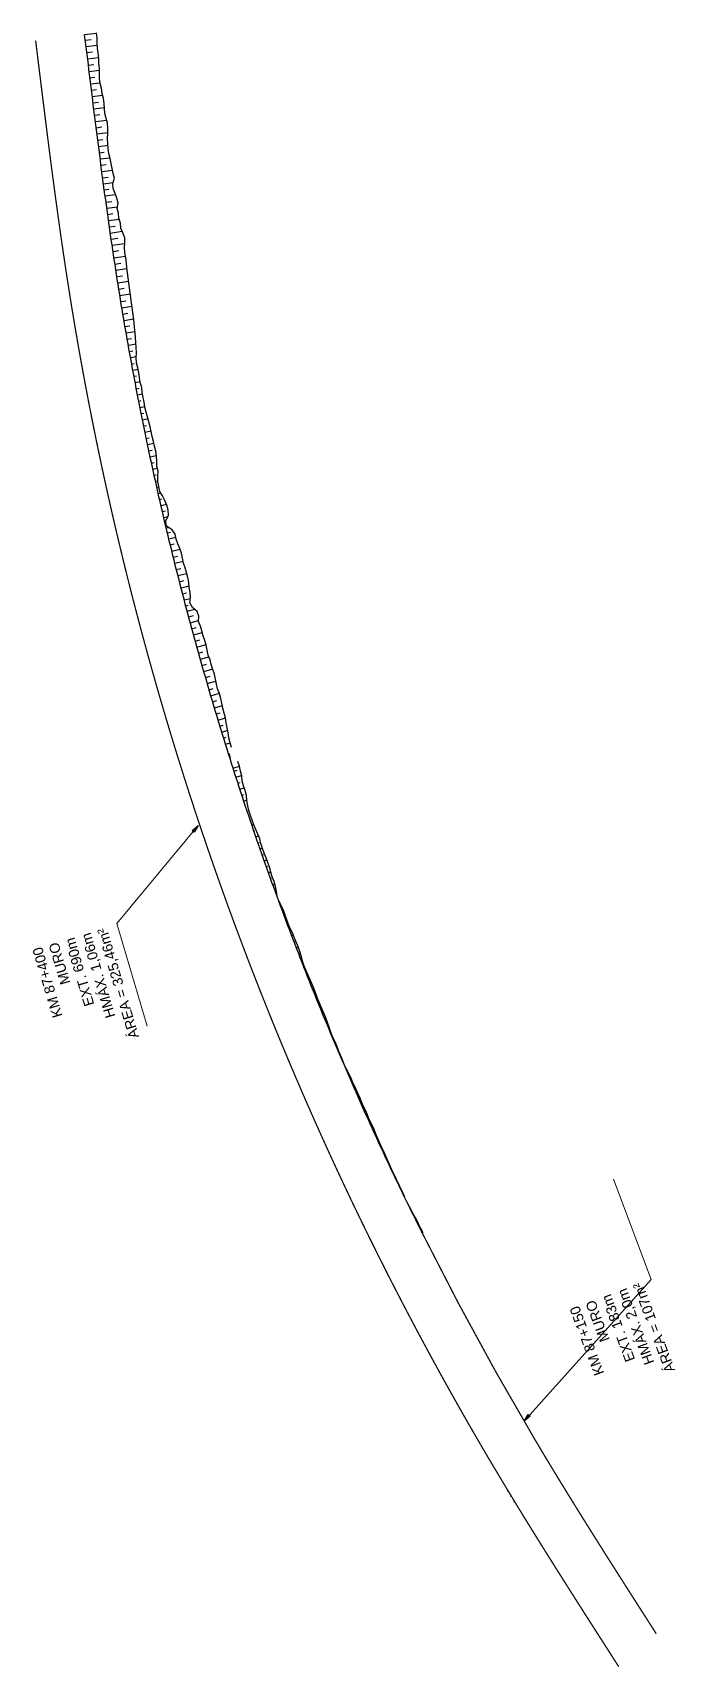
# Model space of a CAD drawing. Header units: metres. Extents: x 288738 to 324331, y 7399322 to 7465117.
# Drawn here: x 296276 to 296530, y 7454560 to 7455205 of the extents above; entities that cross this region are included whole.
import ezdxf

# ---------------------------------------------------------------- set-up
doc = ezdxf.new("R2010")
doc.units = ezdxf.units.M
doc.header["$LTSCALE"] = 10
for name, color, linetype in [('F-HZ-ATERRO-TALUDE', 110, 'Continuous'), ('F-HZ-MUROS', 210, 'Continuous'), ('F-HZ-PIANO-CORTE', 10, 'Continuous'), ('F-HZ-TALUDE', 2, 'Continuous')]:
    doc.layers.add(name, color=color, linetype=linetype)
doc.layers.add('U-HZ-TEXTO-MUROS', color=2, linetype='Continuous', lineweight=0)
doc.styles.add('ARIAL', font='arial.ttf')
doc.styles.add('DIM', font='arial.ttf', dxfattribs={"width": 0.8})
doc.dimstyles.new('U-1_2000', dxfattribs={"dimscale": 2, "dimtxt": 1.5, "dimasz": 0.75, "dimexe": 0.75, "dimexo": 0.75, "dimgap": 0.25, "dimtad": 1, "dimzin": 4, "dimtxsty": 'DIM', "dimblk": 'ARCHTICK', "dimcen": 0.7, "dimdle": 0.75, "dimclrd": 256, "dimclre": 256, "dimclrt": 256, "dimaunit": 1, "dimadec": 3, "dimazin": 2, "dimtfac": 1, "dimtofl": 0, "dimtmove": 0, "dimatfit": 3, "dimldrblk": 'CLOSEDBLANK', "dimfxl": 0, "dimtolj": 1, "dimtzin": 0, "dimlwd": -1, "dimlwe": -1, "dimarcsym": 0})

msp = doc.modelspace()

# ---------------------------------------------------------------- texts
at = {"layer": 'U-HZ-TEXTO-MUROS', "linetype": 'Continuous', "lineweight": -3, "char_height": 4, "attachment_point": 9, "style": 'ARIAL'}
for s, insert, rotation in [('KM 87+400\\PMURO \\PEXT.^I690m\\PHMÁX. 1,06m\\PÁREA = 325,46m²', (296305.991, 7454852.422), 106.486102), ('KM 87+150\\PMURO \\PEXT.^I183m\\PHMÁX. 2,0m\\PÁREA = 107m²', (296516.785, 7454712.261), 110.471874)]:
    msp.add_mtext(s, dxfattribs=dict(at, insert=insert, rotation=rotation))

# ---------------------------------------------------------------- blocks, each defined once
blk = doc.blocks.new('_ArchTick')
at = {"color": 0, "linetype": 'ByBlock', "const_width": 0.15}
blk.add_lwpolyline([(-0.5, -0.5), (0.5, 0.5)], dxfattribs=at)

# ---------------------------------------------------------------- linework, layer by layer
at = {"layer": 'F-HZ-ATERRO-TALUDE', "linetype": 'Continuous', "lineweight": -3}
for p, q in [((296296.572, 7455204.676), (296301.302, 7455205.26)), ((296296.84, 7455202.507), (296299.182, 7455202.796)), ((296297.144, 7455200.041), (296301.569, 7455200.588)), ((296297.45, 7455197.562), (296299.63, 7455197.831)), ((296297.756, 7455195.08), (296302.117, 7455195.619)), ((296298.061, 7455192.608), (296300.144, 7455192.865)), ((296298.367, 7455190.132), (296302.388, 7455190.629)), ((296298.672, 7455187.668), (296300.535, 7455187.899)), ((296298.978, 7455185.193), (296302.619, 7455185.644)), ((296299.282, 7455182.736), (296301.26, 7455182.981)), ((296299.589, 7455180.262), (296303.66, 7455180.768)), ((296299.896, 7455177.796), (296302.05, 7455178.065)), ((296300.206, 7455175.32), (296304.401, 7455175.844)), ((296300.516, 7455172.842), (296302.561, 7455173.099)), ((296300.826, 7455170.379), (296305.221, 7455170.933)), ((296301.137, 7455167.917), (296303.411, 7455168.204)), ((296301.45, 7455165.444), (296305.78, 7455165.995)), ((296301.761, 7455163.003), (296303.706, 7455163.252)), ((296302.079, 7455160.526), (296305.815, 7455161.006)), ((296302.399, 7455158.045), (296304.218, 7455158.281)), ((296302.72, 7455155.574), (296306.52, 7455156.068)), ((296303.043, 7455153.098), (296305.029, 7455153.358)), ((296303.368, 7455150.629), (296307.586, 7455151.186)), ((296303.695, 7455148.157), (296305.898, 7455148.449)), ((296304.008, 7455145.81), (296307.875, 7455146.328)), ((296304.336, 7455143.372), (296306.111, 7455143.612)), ((296304.665, 7455140.951), (296308.758, 7455141.509)), ((296304.999, 7455138.509), (296307.265, 7455138.82)), ((296305.328, 7455136.125), (296309.527, 7455136.707)), ((296305.666, 7455133.696), (296307.75, 7455133.988)), ((296306.014, 7455131.222), (296310.178, 7455131.811)), ((296306.363, 7455128.765), (296308.567, 7455129.08)), ((296306.712, 7455126.332), (296311.423, 7455127.011)), ((296307.06, 7455123.925), (296309.718, 7455124.313)), ((296307.419, 7455121.478), (296312.449, 7455122.219)), ((296307.78, 7455119.039), (296310.084, 7455119.382)), ((296308.151, 7455116.562), (296312.702, 7455117.248)), ((296308.526, 7455114.083), (296310.796, 7455114.429)), ((296308.905, 7455111.609), (296313.293, 7455112.285)), ((296309.29, 7455109.131), (296311.454, 7455109.469)), ((296309.679, 7455106.654), (296313.95, 7455107.329)), ((296310.072, 7455104.178), (296312.168, 7455104.513)), ((296310.47, 7455101.705), (296314.554, 7455102.366)), ((296310.874, 7455099.23), (296312.893, 7455099.561)), ((296311.282, 7455096.757), (296315.242, 7455097.414)), ((296311.694, 7455094.284), (296313.648, 7455094.612)), ((296312.112, 7455091.815), (296315.881, 7455092.456)), ((296312.534, 7455089.347), (296314.356, 7455089.66)), ((296312.96, 7455086.882), (296316.441, 7455087.487)), ((296313.391, 7455084.419), (296315.045, 7455084.71)), ((296313.825, 7455081.966), (296316.857, 7455082.506)), ((296314.263, 7455079.518), (296315.632, 7455079.764)), ((296314.699, 7455077.108), (296316.93, 7455077.514)), ((296315.145, 7455074.668), (296316.113, 7455074.846)), ((296315.6, 7455072.209), (296317.647, 7455072.59)), ((296316.06, 7455069.748), (296317.075, 7455069.939)), ((296316.524, 7455067.289), (296318.477, 7455067.66)), ((296316.992, 7455064.838), (296318.046, 7455065.04)), ((296317.465, 7455062.383), (296319.433, 7455062.765)), ((296317.944, 7455059.927), (296318.927, 7455060.119)), ((296318.427, 7455057.472), (296320.349, 7455057.852)), ((296318.915, 7455055.02), (296319.929, 7455055.223)), ((296319.407, 7455052.572), (296321.618, 7455053.018)), ((296319.905, 7455050.119), (296321.055, 7455050.354)), ((296320.408, 7455047.666), (296322.768, 7455048.153)), ((296320.915, 7455045.215), (296322.106, 7455045.462)), ((296321.427, 7455042.769), (296323.956, 7455043.3)), ((296321.944, 7455040.318), (296323.211, 7455040.587)), ((296322.465, 7455037.872), (296324.873, 7455038.388)), ((296322.987, 7455035.446), (296324.031, 7455035.672)), ((296323.511, 7455033.031), (296325.291, 7455033.419)), ((296324.038, 7455030.624), (296324.782, 7455030.788)), ((296324.564, 7455028.248), (296325.482, 7455028.452)), ((296325.107, 7455025.814), (296325.522, 7455025.907)), ((296325.645, 7455023.425), (296326.608, 7455023.642)), ((296326.172, 7455021.101), (296327.021, 7455021.295)), ((296326.721, 7455018.707), (296328.879, 7455019.203)), ((296327.282, 7455016.278), (296328.451, 7455016.549)), ((296327.816, 7455013.988), (296329.481, 7455014.377)), ((296328.293, 7455011.954), (296328.505, 7455012.004)), ((296328.793, 7455009.842), (296329.714, 7455010.06)), ((296329.247, 7455007.936), (296330.421, 7455008.217)), ((296329.816, 7455005.569), (296332.55, 7455006.228)), ((296330.402, 7455003.146), (296331.859, 7455003.5)), ((296330.993, 7455000.725), (296334.161, 7455001.501)), ((296331.591, 7454998.299), (296333.246, 7454998.708)), ((296332.195, 7454995.867), (296335.467, 7454996.683)), ((296332.802, 7454993.44), (296334.498, 7454993.866)), ((296333.415, 7454991.011), (296336.909, 7454991.897)), ((296334.032, 7454988.587), (296335.764, 7454989.029)), ((296334.649, 7454986.181), (296337.794, 7454986.991)), ((296335.273, 7454983.767), (296336.733, 7454984.146)), ((296335.889, 7454981.404), (296338.288, 7454982.031)), ((296336.488, 7454979.125), (296337.476, 7454979.385)), ((296337.066, 7454976.937), (296340.025, 7454977.722)), ((296337.658, 7454974.718), (296339.54, 7454975.221)), ((296338.281, 7454972.396), (296341.581, 7454973.285)), ((296338.925, 7454970.013), (296340.655, 7454970.482)), ((296339.584, 7454967.595), (296343.044, 7454968.541)), ((296340.246, 7454965.183), (296341.998, 7454965.666)), ((296340.913, 7454962.77), (296344.511, 7454963.769)), ((296341.583, 7454960.365), (296343.282, 7454960.84)), ((296342.26, 7454957.957), (296345.655, 7454958.914)), ((296342.94, 7454955.551), (296344.666, 7454956.041)), ((296343.626, 7454953.144), (296347.142, 7454954.15)), ((296344.318, 7454950.736), (296346.097, 7454951.249)), ((296345.012, 7454948.336), (296348.377, 7454949.312)), ((296345.711, 7454945.935), (296347.307, 7454946.402)), ((296346.412, 7454943.547), (296349.795, 7454944.543)), ((296347.121, 7454941.146), (296348.777, 7454941.637)), ((296347.834, 7454938.751), (296350.957, 7454939.683)), ((296348.552, 7454936.354), (296350.052, 7454936.805)), ((296349.276, 7454933.955), (296352.242, 7454934.853)), ((296349.994, 7454931.593), (296351.278, 7454931.985)), ((296350.723, 7454929.211), (296353.047, 7454929.925)), ((296351.454, 7454926.839), (296352.455, 7454927.149)), ((296352.193, 7454924.456), (296354.009, 7454925.022)), ((296355.191, 7454914.954), (296357.68, 7454915.75)), ((296355.572, 7454913.768), (296356.782, 7454914.156)), ((296356.337, 7454911.39), (296358.575, 7454912.113)), ((296357.094, 7454909.053), (296357.991, 7454909.344)), ((296357.868, 7454906.68), (296359.55, 7454907.23)), ((296358.648, 7454904.304), (296359.488, 7454904.58)), ((296359.415, 7454901.984), (296360.629, 7454902.387)), ((296362.587, 7454892.537), (296363.251, 7454892.763)), ((296363.392, 7454890.176), (296363.808, 7454890.319)), ((296364.202, 7454887.817), (296365.219, 7454888.168)), ((296365.017, 7454885.459), (296365.519, 7454885.632)), ((296365.837, 7454883.1), (296366.693, 7454883.398)), ((296366.662, 7454880.742), (296367.148, 7454880.913)), ((296367.492, 7454878.385), (296368.547, 7454878.757)), ((296368.327, 7454876.027), (296368.826, 7454876.204)), ((296369.165, 7454873.672), (296370.061, 7454873.992)), ((296370.009, 7454871.319), (296370.42, 7454871.467)), ((296370.858, 7454868.967), (296371.657, 7454869.256)), ((296371.705, 7454866.632), (296371.982, 7454866.732)), ((296372.541, 7454864.343), (296372.574, 7454864.355)), ((296424.423, 7454742.425), (296424.454, 7454742.44)), ((296425.52, 7454740.179), (296425.628, 7454740.232)), ((296426.621, 7454737.938), (296426.728, 7454737.991)), ((296427.725, 7454735.702), (296428.022, 7454735.849)), ((296428.836, 7454733.463), (296428.97, 7454733.53))]:
    msp.add_line(p, q, dxfattribs=at)
at = {"layer": 'F-HZ-MUROS', "linetype": 'Continuous', "lineweight": -3, "const_width": 0.5}
msp.add_lwpolyline([(296507.47, 7454560.071), (296505.734, 7454562.78), (296504.655, 7454564.464), (296503.576, 7454566.149), (296502.497, 7454567.833), (296501.417, 7454569.519), (296500.338, 7454571.204), (296499.259, 7454572.89), (296498.18, 7454574.577), (296497.101, 7454576.264), (296496.022, 7454577.951), (296494.944, 7454579.639), (296493.866, 7454581.328), (296492.789, 7454583.018), (296491.712, 7454584.708), (296490.636, 7454586.399), (296489.56, 7454588.091), (296488.485, 7454589.783), (296487.41, 7454591.477), (296486.337, 7454593.171), (296485.264, 7454594.867), (296484.192, 7454596.563), (296483.121, 7454598.26), (296482.051, 7454599.958), (296480.983, 7454601.658), (296479.915, 7454603.359), (296478.848, 7454605.06), (296477.783, 7454606.763), (296476.72, 7454608.468), (296475.657, 7454610.173), (296474.596, 7454611.88), (296473.536, 7454613.588), (296472.478, 7454615.297), (296471.422, 7454617.008), (296470.367, 7454618.72), (296469.314, 7454620.434), (296468.263, 7454622.149), (296467.214, 7454623.866), (296466.166, 7454625.584), (296465.121, 7454627.304), (296464.078, 7454629.026), (296463.036, 7454630.749), (296461.997, 7454632.474), (296460.96, 7454634.2), (296459.926, 7454635.929), (296458.893, 7454637.659), (296457.864, 7454639.391), (296456.836, 7454641.125), (296455.811, 7454642.86), (296454.789, 7454644.597), (296453.77, 7454646.336), (296452.753, 7454648.076), (296451.739, 7454649.818), (296450.728, 7454651.561), (296449.719, 7454653.306), (296448.713, 7454655.052), (296447.71, 7454656.8), (296446.71, 7454658.55), (296445.712, 7454660.301), (296444.716, 7454662.053), (296443.724, 7454663.807), (296442.734, 7454665.563), (296441.747, 7454667.32), (296440.763, 7454669.079), (296439.781, 7454670.839), (296438.802, 7454672.6), (296437.826, 7454674.364), (296436.852, 7454676.128), (296435.882, 7454677.894), (296434.914, 7454679.662), (296433.948, 7454681.431), (296432.986, 7454683.202), (296432.026, 7454684.974), (296431.068, 7454686.747), (296430.114, 7454688.523), (296429.162, 7454690.299), (296428.213, 7454692.077), (296427.267, 7454693.856), (296426.323, 7454695.637), (296425.383, 7454697.42), (296424.445, 7454699.203), (296423.509, 7454700.989), (296422.577, 7454702.775), (296421.647, 7454704.563), (296420.72, 7454706.353), (296419.796, 7454708.144), (296418.874, 7454709.936), (296417.955, 7454711.73), (296417.039, 7454713.525), (296416.126, 7454715.322), (296415.216, 7454717.12), (296414.308, 7454718.919), (296413.403, 7454720.72), (296412.507, 7454722.509), (296412.501, 7454722.522), (296411.601, 7454724.326), (296410.705, 7454726.131), (296409.811, 7454727.937), (296408.92, 7454729.745), (296408.032, 7454731.554), (296407.146, 7454733.364), (296406.263, 7454735.176), (296405.383, 7454736.989), (296404.506, 7454738.804), (296403.632, 7454740.619), (296402.76, 7454742.437), (296401.892, 7454744.255), (296401.026, 7454746.075), (296400.163, 7454747.896), (296399.302, 7454749.719), (296398.445, 7454751.543), (296397.59, 7454753.368), (296396.738, 7454755.194), (296395.889, 7454757.022), (296395.043, 7454758.851), (296394.199, 7454760.681), (296393.358, 7454762.513), (296392.521, 7454764.346), (296391.686, 7454766.18), (296390.853, 7454768.016), (296390.024, 7454769.853), (296389.197, 7454771.691), (296388.374, 7454773.53), (296387.553, 7454775.371), (296386.735, 7454777.213), (296385.919, 7454779.056), (296385.107, 7454780.9), (296384.297, 7454782.746), (296383.491, 7454784.593), (296382.687, 7454786.441), (296381.886, 7454788.29), (296381.088, 7454790.141), (296380.292, 7454791.993), (296379.5, 7454793.846), (296378.71, 7454795.7), (296377.923, 7454797.555), (296377.14, 7454799.412), (296376.358, 7454801.27), (296375.58, 7454803.129), (296374.805, 7454804.989), (296374.032, 7454806.851), (296373.263, 7454808.713), (296372.496, 7454810.577), (296371.732, 7454812.442), (296370.971, 7454814.308), (296370.213, 7454816.176), (296369.458, 7454818.044), (296368.705, 7454819.914), (296367.956, 7454821.785), (296367.209, 7454823.657), (296366.465, 7454825.53), (296365.725, 7454827.404), (296364.987, 7454829.28), (296364.251, 7454831.156), (296363.519, 7454833.034), (296362.79, 7454834.913), (296362.063, 7454836.792), (296361.34, 7454838.673), (296360.619, 7454840.556), (296359.902, 7454842.439), (296359.187, 7454844.323), (296358.475, 7454846.209), (296357.766, 7454848.095), (296357.06, 7454849.983), (296356.356, 7454851.872), (296355.656, 7454853.761), (296354.959, 7454855.652), (296354.264, 7454857.544), (296353.572, 7454859.437), (296352.884, 7454861.331), (296352.198, 7454863.226), (296351.515, 7454865.122), (296350.835, 7454867.02), (296350.158, 7454868.918), (296349.484, 7454870.817), (296348.813, 7454872.718), (296348.145, 7454874.619), (296347.479, 7454876.521), (296346.817, 7454878.425), (296346.157, 7454880.329), (296345.501, 7454882.235), (296344.847, 7454884.141), (296344.197, 7454886.049), (296343.549, 7454887.957), (296342.904, 7454889.866), (296342.262, 7454891.777), (296341.623, 7454893.688), (296340.987, 7454895.601), (296340.354, 7454897.514), (296339.724, 7454899.428), (296339.097, 7454901.344), (296338.473, 7454903.26), (296337.851, 7454905.177), (296337.233, 7454907.096), (296336.618, 7454909.015), (296336.005, 7454910.935), (296335.396, 7454912.856), (296334.789, 7454914.778), (296334.186, 7454916.701), (296333.585, 7454918.624), (296332.988, 7454920.549), (296332.393, 7454922.475), (296331.801, 7454924.401), (296331.213, 7454926.329), (296330.627, 7454928.257), (296330.044, 7454930.187), (296329.464, 7454932.117), (296328.887, 7454934.048), (296328.314, 7454935.98), (296327.743, 7454937.913), (296327.175, 7454939.846), (296326.61, 7454941.781), (296326.048, 7454943.716), (296325.489, 7454945.653), (296324.933, 7454947.59), (296324.38, 7454949.528), (296323.83, 7454951.467), (296323.283, 7454953.406), (296322.739, 7454955.347), (296322.197, 7454957.288), (296321.659, 7454959.231), (296321.124, 7454961.174), (296320.592, 7454963.117), (296320.063, 7454965.062), (296319.537, 7454967.008), (296319.014, 7454968.954), (296318.493, 7454970.901), (296317.976, 7454972.849), (296317.462, 7454974.798), (296316.951, 7454976.747), (296316.443, 7454978.697), (296315.938, 7454980.648), (296315.435, 7454982.6), (296314.936, 7454984.553), (296314.44, 7454986.506), (296313.947, 7454988.46), (296313.457, 7454990.415), (296312.97, 7454992.371), (296312.485, 7454994.327), (296312.004, 7454996.284), (296311.526, 7454998.242), (296311.051, 7455000.201), (296310.579, 7455002.16), (296310.11, 7455004.12), (296309.644, 7455006.081), (296309.181, 7455008.042), (296308.721, 7455010.004), (296308.264, 7455011.967), (296307.81, 7455013.931), (296307.359, 7455015.895), (296306.911, 7455017.86), (296306.466, 7455019.826), (296306.024, 7455021.792), (296305.585, 7455023.759), (296305.15, 7455025.727), (296304.717, 7455027.695), (296304.287, 7455029.664), (296303.86, 7455031.634), (296303.436, 7455033.604), (296303.016, 7455035.575), (296302.598, 7455037.547), (296302.184, 7455039.519), (296301.772, 7455041.492), (296301.363, 7455043.466), (296300.958, 7455045.44), (296300.555, 7455047.415), (296300.156, 7455049.39), (296299.76, 7455051.366), (296299.366, 7455053.343), (296298.976, 7455055.32), (296298.589, 7455057.298), (296298.204, 7455059.276), (296297.823, 7455061.255), (296297.445, 7455063.235), (296297.07, 7455065.215), (296296.698, 7455067.196), (296296.329, 7455069.177), (296295.963, 7455071.159), (296295.6, 7455073.141), (296295.24, 7455075.124), (296294.883, 7455077.108), (296294.53, 7455079.092), (296294.179, 7455081.077), (296293.831, 7455083.062), (296293.487, 7455085.048), (296293.145, 7455087.034), (296292.807, 7455089.021), (296292.471, 7455091.008), (296292.139, 7455092.996), (296291.81, 7455094.984), (296291.483, 7455096.973), (296291.16, 7455098.962), (296290.84, 7455100.952), (296290.523, 7455102.942), (296290.21, 7455104.933), (296289.899, 7455106.923), (296289.591, 7455108.914), (296289.286, 7455110.905), (296288.984, 7455112.896), (296288.684, 7455114.887), (296288.387, 7455116.878), (296288.093, 7455118.869), (296287.801, 7455120.861), (296287.512, 7455122.852), (296287.226, 7455124.843), (296286.941, 7455126.834), (296286.659, 7455128.825), (296286.379, 7455130.816), (296286.102, 7455132.808), (296285.826, 7455134.799), (296285.552, 7455136.79), (296285.281, 7455138.781), (296285.011, 7455140.771), (296284.743, 7455142.762), (296284.477, 7455144.753), (296284.212, 7455146.743), (296283.949, 7455148.733), (296283.688, 7455150.724), (296283.428, 7455152.714), (296283.169, 7455154.704), (296282.912, 7455156.693), (296282.656, 7455158.683), (296282.401, 7455160.672), (296282.147, 7455162.661), (296281.895, 7455164.65), (296281.643, 7455166.639), (296281.392, 7455168.628), (296281.142, 7455170.616), (296280.893, 7455172.604), (296280.645, 7455174.592), (296280.397, 7455176.579), (296280.15, 7455178.566), (296279.903, 7455180.553), (296279.657, 7455182.54), (296279.411, 7455184.526), (296279.166, 7455186.512), (296278.921, 7455188.498), (296278.676, 7455190.483), (296278.431, 7455192.468), (296277.215, 7455202.318)], dxfattribs=at)
msp.add_lwpolyline([(296522.291, 7454573.085), (296521.869, 7454573.743, -0.0001154), (296515.401, 7454583.844, -0.0002308), (296512.172, 7454588.892, -0.0004615), (296506.807, 7454597.309, -0.000577), (296502.531, 7454604.046, -0.0008075), (296497.427, 7454612.138, -0.000923), (296492.988, 7454619.23, -0.0011532), (296488.043, 7454627.204, -0.0012686), (296483.586, 7454634.471, -0.0014982), (296478.78, 7454642.402, -0.0016132), (296474.366, 7454649.792, -0.0179751), (296429.951, 7454731.225)], format="xyb", dxfattribs=at)
at = {"layer": 'F-HZ-PIANO-CORTE'}
for p, q in [((296373.997, 7454860.385), (296374.283, 7454860.491)), ((296375.068, 7454858.121), (296375.27, 7454858.196)), ((296375.739, 7454855.703), (296376.103, 7454855.839)), ((296376.791, 7454853.427), (296376.965, 7454853.493)), ((296377.5, 7454851.025), (296377.943, 7454851.193)), ((296378.7, 7454848.821), (296379.016, 7454848.941)), ((296379.275, 7454846.366), (296379.948, 7454846.623)), ((296380.529, 7454844.169), (296380.886, 7454844.307)), ((296381.072, 7454841.701), (296381.695, 7454841.942)), ((296382.192, 7454839.462), (296382.409, 7454839.546)), ((296382.885, 7454837.052), (296383.182, 7454837.169)), ((296383.952, 7454834.787), (296384.105, 7454834.847)), ((296384.717, 7454832.403), (296385.115, 7454832.56)), ((296385.885, 7454830.178), (296386.129, 7454830.275)), ((296386.569, 7454827.759), (296387.122, 7454827.981)), ((296387.754, 7454825.542), (296388.007, 7454825.644)), ((296388.438, 7454823.123), (296388.867, 7454823.297)), ((296389.609, 7454820.9), (296389.838, 7454820.993)), ((296390.326, 7454818.492), (296390.84, 7454818.703)), ((296391.526, 7454816.282), (296391.775, 7454816.384)), ((296392.232, 7454813.87), (296392.671, 7454814.052)), ((296393.313, 7454811.623), (296393.439, 7454811.675)), ((296394.151, 7454809.264), (296394.332, 7454809.34)), ((296395.234, 7454807.008), (296395.348, 7454807.057)), ((296396.092, 7454804.658), (296396.352, 7454804.768)), ((296397.165, 7454802.399), (296397.261, 7454802.439)), ((296398.051, 7454800.059), (296398.264, 7454800.15)), ((296399.096, 7454797.79), (296399.156, 7454797.816)), ((296400.026, 7454795.472), (296400.258, 7454795.572)), ((296401.212, 7454793.268), (296401.405, 7454793.352)), ((296402.018, 7454790.893), (296402.396, 7454791.058)), ((296403.224, 7454788.692), (296403.425, 7454788.78)), ((296404.03, 7454786.316), (296404.511, 7454786.528)), ((296405.281, 7454784.136), (296405.518, 7454784.241)), ((296406.06, 7454781.748), (296406.428, 7454781.913)), ((296407.297, 7454779.565), (296407.513, 7454779.662)), ((296408.108, 7454777.188), (296408.505, 7454777.367)), ((296409.344, 7454775.004), (296409.55, 7454775.098)), ((296410.173, 7454772.635), (296410.631, 7454772.843)), ((296411.39, 7454770.445), (296411.569, 7454770.527)), ((296412.255, 7454768.091), (296412.591, 7454768.245)), ((296413.438, 7454765.884), (296413.572, 7454765.946)), ((296414.356, 7454763.554), (296414.611, 7454763.673)), ((296415.52, 7454761.338), (296415.628, 7454761.389)), ((296416.474, 7454759.025), (296416.627, 7454759.097)), ((296417.6, 7454756.792), (296417.661, 7454756.821)), ((296418.61, 7454754.505), (296418.777, 7454754.585)), ((296419.753, 7454752.281), (296419.822, 7454752.314)), ((296420.763, 7454749.993), (296420.839, 7454750.03)), ((296421.888, 7454747.761), (296421.931, 7454747.781)), ((296463.459, 7454629.456), (296463.722, 7454629.614)), ((296464.774, 7454627.329), (296464.895, 7454627.403)), ((296466.034, 7454625.171), (296466.314, 7454625.341))]:
    msp.add_line(p, q, dxfattribs=at)
at = {"layer": 'F-HZ-TALUDE', "linetype": 'Continuous', "lineweight": -3}
msp.add_line((296354.181, 7454918.799), (296353.616, 7454920.703), dxfattribs=at)
at = {"layer": 'F-HZ-TALUDE', "linetype": 'Continuous', "lineweight": -3, "flags": 128}
for points in [[(296429.951, 7454731.225), (296429.945, 7454731.238), (296429.059, 7454733.014), (296428.175, 7454734.793), (296427.295, 7454736.572), (296426.417, 7454738.353), (296425.542, 7454740.135), (296424.67, 7454741.918), (296423.8, 7454743.703), (296422.933, 7454745.489), (296422.069, 7454747.277), (296421.208, 7454749.066), (296420.349, 7454750.856), (296419.493, 7454752.647), (296418.64, 7454754.44), (296417.79, 7454756.234), (296416.943, 7454758.03), (296416.098, 7454759.826), (296415.256, 7454761.624), (296414.416, 7454763.424), (296413.58, 7454765.224), (296412.746, 7454767.026), (296411.915, 7454768.829), (296411.087, 7454770.633), (296410.262, 7454772.439), (296409.439, 7454774.246), (296408.619, 7454776.054), (296407.802, 7454777.864), (296406.988, 7454779.675), (296406.177, 7454781.487), (296405.368, 7454783.3), (296404.562, 7454785.114), (296403.759, 7454786.93), (296402.959, 7454788.747), (296402.161, 7454790.565), (296401.366, 7454792.384), (296400.575, 7454794.205), (296399.785, 7454796.027), (296398.999, 7454797.85), (296398.216, 7454799.674), (296397.435, 7454801.5), (296396.657, 7454803.326), (296395.882, 7454805.154), (296395.11, 7454806.983), (296394.34, 7454808.813), (296393.574, 7454810.645), (296392.81, 7454812.477), (296392.049, 7454814.311), (296391.291, 7454816.146), (296390.535, 7454817.982), (296389.783, 7454819.819), (296389.033, 7454821.658), (296388.286, 7454823.497), (296387.542, 7454825.338), (296386.801, 7454827.18), (296386.063, 7454829.023), (296385.327, 7454830.867), (296384.595, 7454832.712), (296383.865, 7454834.559), (296383.138, 7454836.406), (296382.414, 7454838.255), (296381.692, 7454840.104), (296380.974, 7454841.955), (296380.258, 7454843.807), (296379.545, 7454845.66), (296378.835, 7454847.514), (296378.128, 7454849.369), (296377.424, 7454851.226), (296376.723, 7454853.083), (296376.024, 7454854.942), (296375.329, 7454856.801), (296374.636, 7454858.662), (296373.946, 7454860.523), (296373.259, 7454862.386), (296372.575, 7454864.25), (296371.893, 7454866.115), (296371.215, 7454867.981), (296370.539, 7454869.847), (296369.867, 7454871.715), (296369.197, 7454873.584), (296368.53, 7454875.454), (296367.866, 7454877.325), (296367.205, 7454879.197), (296366.546, 7454881.071), (296365.891, 7454882.945), (296365.238, 7454884.82), (296364.589, 7454886.696), (296363.942, 7454888.573), (296363.298, 7454890.451), (296362.657, 7454892.33), (296362.019, 7454894.21), (296361.384, 7454896.091), (296360.751, 7454897.973), (296360.122, 7454899.856), (296359.496, 7454901.74), (296358.872, 7454903.625), (296358.251, 7454905.511), (296357.633, 7454907.398), (296357.018, 7454909.285), (296356.406, 7454911.174), (296355.797, 7454913.064), (296355.191, 7454914.954), (296354.588, 7454916.846), (296353.988, 7454918.738), (296353.39, 7454920.632), (296352.796, 7454922.526), (296352.204, 7454924.421), (296351.615, 7454926.317), (296351.029, 7454928.214), (296350.446, 7454930.112), (296349.867, 7454932.011), (296349.289, 7454933.91), (296348.715, 7454935.811), (296348.144, 7454937.712), (296347.576, 7454939.615), (296347.011, 7454941.518), (296346.448, 7454943.422), (296345.889, 7454945.327), (296345.332, 7454947.233), (296344.779, 7454949.139), (296344.228, 7454951.047), (296343.68, 7454952.955), (296343.135, 7454954.864), (296342.593, 7454956.774), (296342.054, 7454958.685), (296341.519, 7454960.597), (296340.985, 7454962.509), (296340.455, 7454964.423), (296339.928, 7454966.337), (296339.404, 7454968.252), (296338.883, 7454970.167), (296338.364, 7454972.084), (296337.849, 7454974.001), (296337.337, 7454975.919), (296336.827, 7454977.838), (296336.321, 7454979.758), (296335.817, 7454981.678), (296335.316, 7454983.6), (296334.819, 7454985.522), (296334.324, 7454987.445), (296333.832, 7454989.368), (296333.344, 7454991.292), (296332.858, 7454993.217), (296332.375, 7454995.143), (296331.895, 7454997.07), (296331.418, 7454998.997), (296330.944, 7455000.925), (296330.473, 7455002.854), (296330.005, 7455004.783), (296329.54, 7455006.713), (296329.078, 7455008.644), (296328.619, 7455010.576), (296328.163, 7455012.508), (296327.71, 7455014.441), (296327.259, 7455016.374), (296326.812, 7455018.309), (296326.368, 7455020.244), (296325.927, 7455022.18), (296325.488, 7455024.116), (296325.053, 7455026.053), (296324.621, 7455027.991), (296324.191, 7455029.929), (296323.765, 7455031.868), (296323.342, 7455033.808), (296322.921, 7455035.748), (296322.504, 7455037.689), (296322.089, 7455039.631), (296321.678, 7455041.573), (296321.269, 7455043.516), (296320.864, 7455045.46), (296320.462, 7455047.404), (296320.062, 7455049.349), (296319.666, 7455051.294), (296319.272, 7455053.24), (296318.882, 7455055.187), (296318.494, 7455057.134), (296318.11, 7455059.082), (296317.728, 7455061.03), (296317.35, 7455062.979), (296316.974, 7455064.929), (296316.602, 7455066.879), (296316.232, 7455068.829), (296315.866, 7455070.781), (296315.502, 7455072.733), (296315.142, 7455074.685), (296314.784, 7455076.638), (296314.43, 7455078.591), (296314.078, 7455080.545), (296313.73, 7455082.5), (296313.384, 7455084.455), (296313.042, 7455086.411), (296312.702, 7455088.367), (296312.366, 7455090.323), (296312.032, 7455092.281), (296311.702, 7455094.238), (296311.374, 7455096.197), (296311.05, 7455098.155), (296310.729, 7455100.114), (296310.41, 7455102.074), (296310.095, 7455104.034), (296309.783, 7455105.995), (296309.473, 7455107.956), (296309.167, 7455109.918), (296308.863, 7455111.881), (296308.562, 7455113.845), (296308.264, 7455115.809), (296307.969, 7455117.775), (296307.675, 7455119.74), (296307.385, 7455121.707), (296307.097, 7455123.674), (296306.811, 7455125.642), (296306.527, 7455127.611), (296306.246, 7455129.58), (296305.967, 7455131.55), (296305.691, 7455133.52), (296305.416, 7455135.491), (296305.143, 7455137.463), (296304.872, 7455139.435), (296304.602, 7455141.408), (296304.335, 7455143.381), (296304.069, 7455145.355), (296303.805, 7455147.33), (296303.543, 7455149.305), (296303.282, 7455151.28), (296303.022, 7455153.256), (296302.764, 7455155.233), (296302.507, 7455157.21), (296302.251, 7455159.188), (296301.997, 7455161.166), (296301.743, 7455163.144), (296301.491, 7455165.123), (296301.24, 7455167.103), (296300.989, 7455169.082), (296300.74, 7455171.063), (296300.491, 7455173.043), (296300.242, 7455175.025), (296299.995, 7455177.006), (296299.748, 7455178.988), (296299.501, 7455180.97), (296299.256, 7455182.953), (296299.01, 7455184.936), (296298.764, 7455186.92), (296298.519, 7455188.903), (296298.274, 7455190.888), (296298.029, 7455192.872), (296297.784, 7455194.857), (296296.575, 7455204.648)], [(296354.527, 7454923.068), (296354.018, 7454924.986), (296353.548, 7454926.916), (296353.216, 7454928.888), (296352.894, 7454930.862), (296352.469, 7454932.804), (296352.255, 7454934.809), (296351.702, 7454936.711), (296351.179, 7454938.621), (296350.772, 7454940.567), (296350.35, 7454942.507), (296349.848, 7454944.424), (296349.041, 7454946.25), (296348.607, 7454948.187), (296348.209, 7454950.133), (296347.811, 7454952.078), (296347.206, 7454953.964), (296346.553, 7454955.837), (296346.102, 7454957.767), (296345.38, 7454959.62), (296344.925, 7454961.549), (296344.587, 7454963.51), (296344.029, 7454965.41), (296343.329, 7454967.271), (296342.895, 7454969.205), (296342.341, 7454971.106), (296341.557, 7454972.945), (296341.705, 7454975.035), (296340.95, 7454976.882), (296339.204, 7454978.468), (296338.1, 7454980.226), (296338.319, 7454982.332), (296338.224, 7454984.355), (296337.859, 7454986.306), (296337.671, 7454988.303), (296337.377, 7454990.271), (296336.829, 7454992.175), (296336.265, 7454994.074), (296335.649, 7454995.961), (296335.164, 7454997.881), (296334.752, 7454999.819), (296334.092, 7455001.696), (296333.422, 7455003.571), (296332.721, 7455005.44), (296332.301, 7455007.376), (296331.187, 7455009.147), (296328.81, 7455010.621), (296328.678, 7455012.629), (296329.727, 7455014.912), (296329.615, 7455016.921), (296329.034, 7455018.821), (296328.282, 7455020.682), (296327.351, 7455022.503), (296326.195, 7455024.275), (296325.902, 7455026.243), (296325.479, 7455028.182), (296325.503, 7455030.219), (296325.566, 7455032.263), (296325.107, 7455034.192), (296325.069, 7455036.212), (296324.899, 7455038.203), (296324.623, 7455040.17), (296324.213, 7455042.108), (296323.795, 7455044.045), (296323.225, 7455045.95), (296322.828, 7455047.892), (296322.384, 7455049.824), (296321.933, 7455051.755), (296321.453, 7455053.679), (296320.896, 7455055.589), (296320.401, 7455057.512), (296320.1, 7455059.473), (296319.663, 7455061.408), (296319.331, 7455063.362), (296319.089, 7455065.334), (296318.541, 7455067.248), (296318.239, 7455069.208), (296317.924, 7455071.166), (296317.546, 7455073.112), (296317.077, 7455075.041), (296316.898, 7455077.023), (296317.033, 7455079.062), (296316.966, 7455081.063), (296316.816, 7455083.048), (296316.697, 7455085.038), (296316.487, 7455087.011), (296316.294, 7455088.987), (296316.061, 7455090.956), (296315.825, 7455092.924), (296315.607, 7455094.894), (296315.319, 7455096.853), (296315.05, 7455098.815), (296314.8, 7455100.779), (296314.497, 7455102.735), (296314.282, 7455104.705), (296314.042, 7455106.67), (296313.767, 7455108.63), (296313.518, 7455110.595), (296313.257, 7455112.558), (296313.099, 7455114.537), (296312.831, 7455116.5), (296312.495, 7455118.452), (296312.329, 7455120.431), (296312.464, 7455122.454), (296312.473, 7455124.458), (296311.71, 7455126.35), (296310.89, 7455128.236), (296310.687, 7455130.211), (296310.077, 7455132.129), (296309.879, 7455134.106), (296309.383, 7455136.042), (296309.831, 7455138.109), (296309.264, 7455140.036), (296308.606, 7455141.952), (296307.883, 7455143.86), (296307.744, 7455145.848), (296308.313, 7455147.931), (296307.806, 7455149.87), (296307.478, 7455151.833), (296306.976, 7455153.774), (296306.602, 7455155.733), (296306.126, 7455157.679), (296305.917, 7455159.66), (296305.766, 7455161.649), (296305.641, 7455163.642), (296305.787, 7455165.67), (296305.742, 7455167.673), (296305.603, 7455169.665), (296305.019, 7455171.601), (296304.56, 7455173.554), (296304.414, 7455175.546), (296304.327, 7455177.547), (296304.019, 7455179.52), (296303.461, 7455181.462), (296303.209, 7455183.443), (296302.654, 7455185.387), (296302.389, 7455187.368), (296302.411, 7455189.384), (296302.374, 7455191.394), (296302.204, 7455193.387), (296302.145, 7455195.395), (296301.895, 7455197.379), (296301.661, 7455199.366), (296301.512, 7455201.362), (296301.526, 7455203.379), (296301.302, 7455205.26), (296301.292, 7455205.366), (296301.292, 7455205.45)], [(296372.585, 7454864.253), (296372.368, 7454866.288), (296371.972, 7454868.255), (296371.376, 7454870.15), (296370.683, 7454872.009), (296370.088, 7454873.903), (296369.503, 7454875.801), (296368.921, 7454877.699), (296368.26, 7454879.569), (296367.501, 7454881.405), (296366.738, 7454883.24), (296366.194, 7454885.151), (296365.684, 7454887.074), (296364.906, 7454888.904), (296364.108, 7454890.728), (296363.318, 7454892.555), (296362.706, 7454894.443), (296362.037, 7454896.311), (296361.456, 7454898.209), (296360.972, 7454900.139), (296360.645, 7454902.121), (296360.519, 7454904.169), (296359.986, 7454906.08), (296359.282, 7454907.936), (296358.832, 7454909.875), (296358.626, 7454911.891), (296358.176, 7454913.829), (296357.68, 7454915.75), (296357.063, 7454917.633)], [(296423.001, 7454745.522), (296422.163, 7454747.322), (296421.264, 7454749.093), (296420.444, 7454750.901), (296419.644, 7454752.719), (296418.81, 7454754.521), (296417.905, 7454756.289), (296417.076, 7454758.093), (296416.265, 7454759.905), (296415.481, 7454761.73), (296414.672, 7454763.543), (296413.831, 7454765.34), (296413.051, 7454767.166), (296412.272, 7454768.993), (296411.445, 7454770.797), (296410.722, 7454772.649), (296409.875, 7454774.444), (296408.99, 7454776.222), (296408.216, 7454778.05), (296407.422, 7454779.869), (296406.53, 7454781.645), (296405.82, 7454783.501), (296405.069, 7454785.339), (296404.226, 7454787.136), (296403.357, 7454788.922), (296402.529, 7454790.726), (296401.79, 7454792.569), (296400.913, 7454794.352), (296399.971, 7454796.107), (296399.116, 7454797.9), (296398.438, 7454799.769), (296397.611, 7454801.575), (296396.866, 7454803.415), (296396.16, 7454805.272), (296395.338, 7454807.079), (296394.51, 7454808.884), (296393.789, 7454810.735), (296393.096, 7454812.596), (296392.536, 7454814.513), (296391.788, 7454816.351), (296391.058, 7454818.197), (296390.273, 7454820.02), (296389.463, 7454821.833), (296388.715, 7454823.671), (296388.045, 7454825.541), (296387.367, 7454827.407), (296386.587, 7454829.232), (296385.789, 7454831.051), (296384.979, 7454832.864), (296384.175, 7454834.681), (296383.402, 7454836.51), (296382.773, 7454838.395), (296382.173, 7454840.292), (296381.619, 7454842.205), (296380.972, 7454844.082), (296380.259, 7454845.934), (296379.441, 7454847.746), (296378.776, 7454849.616), (296377.842, 7454851.384), (296377.069, 7454853.214), (296376.375, 7454855.073), (296375.711, 7454856.944), (296375.052, 7454858.816), (296374.222, 7454860.625), (296373.361, 7454862.424)], [(296430.242, 7454731.37), (296430.236, 7454731.383), (296429.33, 7454733.15), (296428.433, 7454734.92), (296427.63, 7454736.737), (296426.593, 7454738.439), (296425.65, 7454740.188), (296424.742, 7454741.954), (296423.838, 7454743.721)]]:
    msp.add_lwpolyline(points, dxfattribs=at)

msp.set_redraw_order([(e.dxf.handle, doc.entitydb.next_handle()) for e in msp.query("TEXT MTEXT ATTDEF DIMENSION ARC_DIMENSION")])  # texts and dimensions are drawn at this point

# ---------------------------------------------------------------- leaders
at = {"layer": 'U-HZ-TEXTO-MUROS', "linetype": 'Continuous', "lineweight": -3}
for points in [[(296341.337, 7454892.365), (296309.233, 7454853.667), (296321.255, 7454813.045)], [(296470.078, 7454657.077), (296520.223, 7454712.95), (296505.407, 7454752.638)]]:
    msp.add_leader(points, dimstyle='U-1_2000', override={"dimscale": 1, "dimasz": 3}, dxfattribs=at)

doc.saveas('drawing.dxf')
